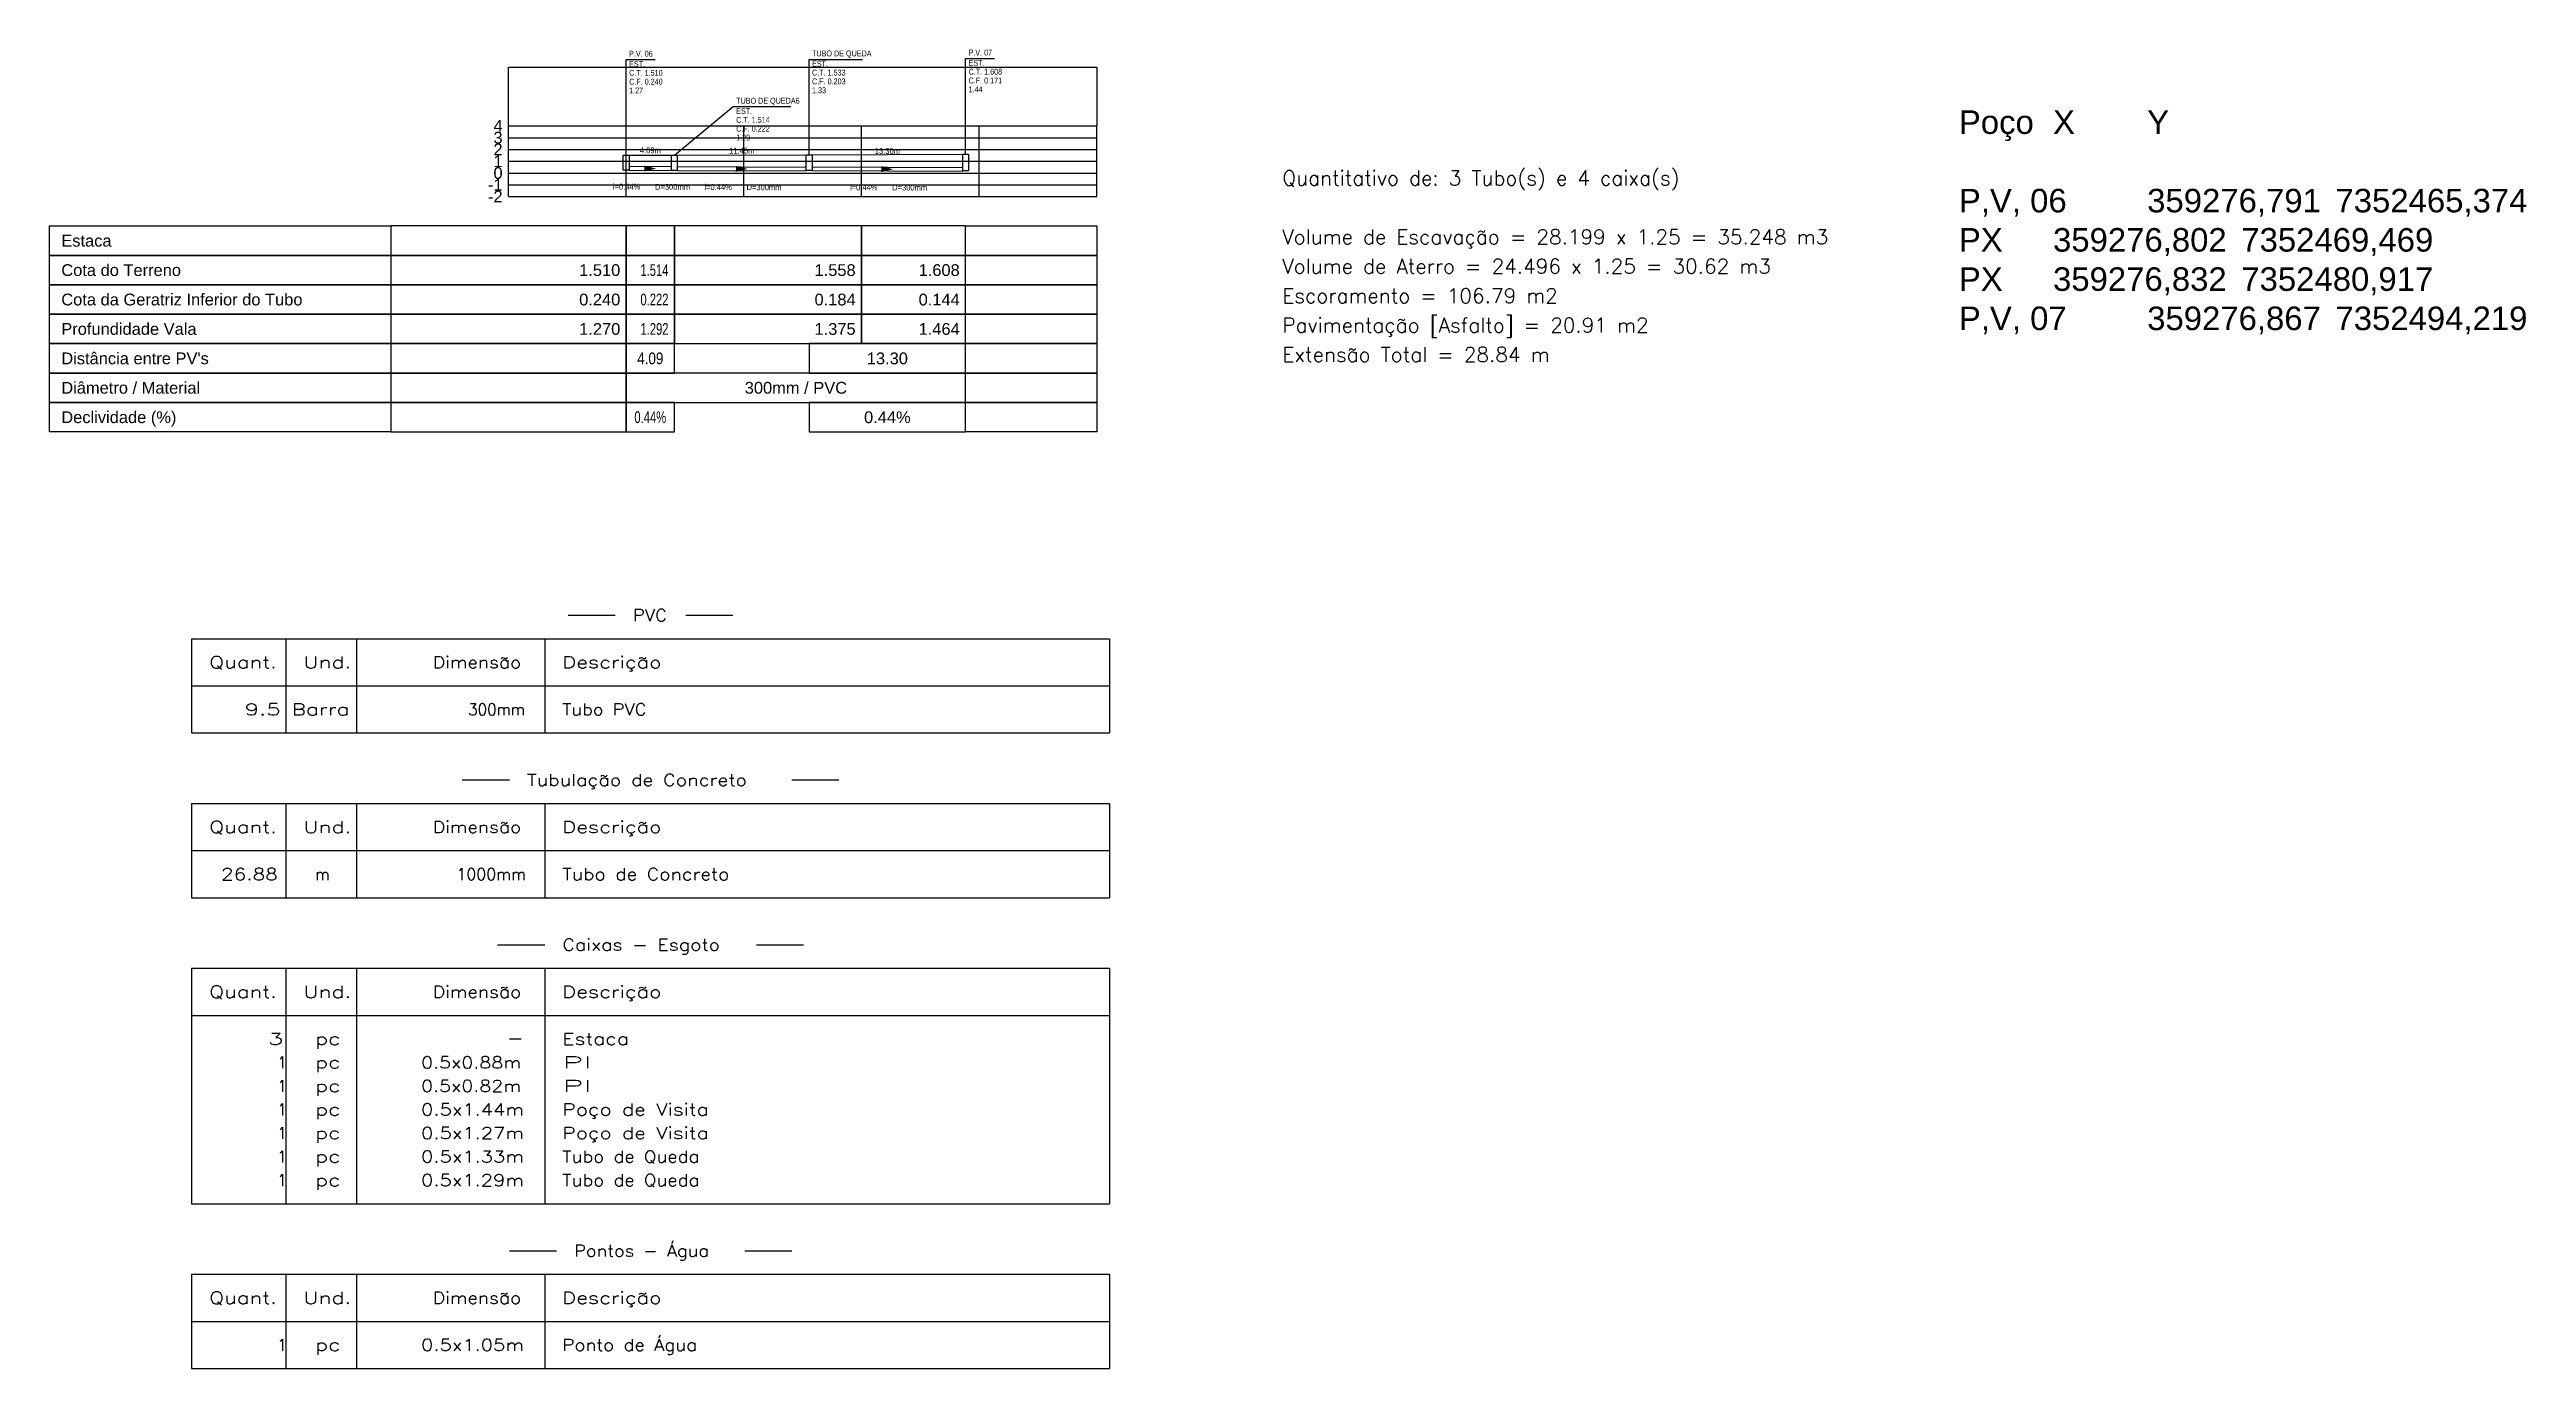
# Model space of a CAD drawing. Extents: x -160 to 364724, y -100 to 7353297.
# Drawn here: x 360048.3 to 360258.8, y 7344545.6 to 7344657.7 of the extents above; entities that cross this region are included whole.
import ezdxf
from ezdxf.enums import TextEntityAlignment as Align

# ---------------------------------------------------------------- set-up
doc = ezdxf.new("R2010")
doc.units = 0
doc.header["$LTSCALE"] = 5
for name, color, linetype in [('LISTAGEM_LINHA', 7, 'Continuous'), ('LISTAGEM_TEXTO', 7, 'Continuous'), ('PS_IND_COMPRIMENTO', 7, 'Continuous'), ('PS_IND_DIAMETRO', 7, 'Continuous'), ('PS_IND_FLUXO', 3, 'Continuous'), ('PS_IND_INCLINACAO', 7, 'Continuous'), ('PS_PERFIL_CAIXAS', 7, 'Continuous'), ('PS_PERFIL_COTA_LIN', 7, 'Continuous'), ('PS_PERFIL_COTA_TXT', 5, 'Continuous'), ('PS_PERFIL_GRADE', 8, 'Continuous'), ('PS_PERFIL_TERRENO', 3, 'Continuous'), ('PS_PERFIL_TUBO', 7, 'Continuous'), ('PS_PONTOS_IDENTIFICACAO_LIN', 7, 'Continuous'), ('PS_PONTOS_IDENTIFICACAO_TXT', 7, 'Continuous')]:
    doc.layers.add(name, color=color, linetype=linetype)
doc.styles.add('ROMANS', font='ROMANS.shx', dxfattribs={"height": 2})
doc.styles.get("Standard").update_dxf_attribs({"font": 'arial.ttf'})

msp = doc.modelspace()

# ---------------------------------------------------------------- texts
at = {"layer": 'LISTAGEM_TEXTO', "color": 7, "style": 'ROMANS'}
for s, p in [('Quantitativo de: 3 Tubo(s) e 4 caixa(s)', (360153.063, 7344646.155)), ('Volume de Escavação = 28.199 x 1.25 = 35.248 m3', (360153.063, 7344641.155)), ('Volume de Aterro = 24.496 x 1.25 = 30.62 m3', (360153.063, 7344638.655)), ('Escoramento = 106.79 m2', (360153.063, 7344636.155)), ('Pavimentação [Asfalto] = 20.91 m2', (360153.063, 7344633.655)), ('Extensão Total = 28.84 m', (360153.063, 7344631.155))]:
    msp.add_text(s, height=1.25, dxfattribs=at).set_placement(p)
at = {"layer": 'LISTAGEM_TEXTO', "style": 'ROMANS'}
for s, width, p in [('PVC', 1.125, (360097.887, 7344609.133)), ('Quant.', 1.326316, (360061.887, 7344605.133)), ('Und.', 1.354839, (360069.887, 7344605.133)), ('Dimensão', 1.158621, (360080.887, 7344605.133)), ('Descrição', 1.303448, (360091.887, 7344605.133)), ('9.5', 1.431818, (360064.887, 7344601.133)), ('Barra', 1.346154, (360068.887, 7344601.133)), ('300mm', 0.9375, (360083.887, 7344601.133)), ('Tubo PVC', 1.12, (360091.887, 7344601.133)), ('Tubulação de Concreto', 1.19837, (360088.887, 7344595.133)), ('Quant.', 1.326316, (360061.887, 7344591.133)), ('Und.', 1.354839, (360069.887, 7344591.133)), ('Dimensão', 1.158621, (360080.887, 7344591.133)), ('Descrição', 1.303448, (360091.887, 7344591.133)), ('26.88', 1.25, (360062.887, 7344587.133)), ('1000mm', 0.984375, (360082.887, 7344587.133)), ('Tubo de Concreto', 1.178947, (360091.887, 7344587.133)), ('m', 0.954545, (360070.887, 7344587.133)), ('Caixas - Esgoto', 1.184211, (360091.887, 7344581.133)), ('Quant.', 1.326316, (360061.887, 7344577.133)), ('Und.', 1.354839, (360069.887, 7344577.133)), ('Dimensão', 1.158621, (360080.887, 7344577.133)), ('Descrição', 1.303448, (360091.887, 7344577.133)), ('3', 1.5, (360066.887, 7344573.133)), ('pc', 1.354839, (360070.887, 7344573.133)), ('Estaca', 1.272727, (360091.887, 7344573.133)), ('pc', 1.354839, (360070.887, 7344571.133)), ('0.5x0.88m', 1.188679, (360079.887, 7344571.133)), ('PI', 2, (360091.887, 7344571.133)), ('pc', 1.354839, (360070.887, 7344569.133)), ('0.5x0.82m', 1.188679, (360079.887, 7344569.133)), ('PI', 2, (360091.887, 7344569.133)), ('pc', 1.354839, (360070.887, 7344567.133)), ('0.5x1.44m', 1.219355, (360079.887, 7344567.133)), ('Poço de Visita', 1.272727, (360091.887, 7344567.133)), ('pc', 1.354839, (360070.887, 7344565.133)), ('0.5x1.27m', 1.219355, (360079.887, 7344565.133)), ('Poço de Visita', 1.272727, (360091.887, 7344565.133)), ('pc', 1.354839, (360070.887, 7344563.133)), ('0.5x1.33m', 1.219355, (360079.887, 7344563.133)), ('Tubo de Queda', 1.1375, (360091.887, 7344563.133)), ('pc', 1.354839, (360070.887, 7344561.133)), ('0.5x1.29m', 1.219355, (360079.887, 7344561.133)), ('Tubo de Queda', 1.1375, (360091.887, 7344561.133)), ('Pontos - Água', 1.114286, (360092.887, 7344555.133)), ('Quant.', 1.326316, (360061.887, 7344551.133)), ('Und.', 1.354839, (360069.887, 7344551.133)), ('Dimensão', 1.158621, (360080.887, 7344551.133)), ('Descrição', 1.303448, (360091.887, 7344551.133)), ('0.5x1.05m', 1.219355, (360079.887, 7344547.133)), ('Ponto de Água', 1.142259, (360091.887, 7344547.133)), ('pc', 1.354839, (360070.887, 7344547.133))]:
    msp.add_text(s, height=1, dxfattribs=dict(at, width=width)).set_placement(p)
for p in [(360067.649, 7344571.133), (360067.649, 7344569.133), (360067.649, 7344567.133), (360067.649, 7344565.133), (360067.649, 7344563.133), (360067.649, 7344561.133), (360067.649, 7344547.133)]:
    msp.add_text('1', height=1, dxfattribs=at).set_placement(p)
at = {"layer": 'LISTAGEM_TEXTO', "insert": (360210.556, 7344652.528), "char_height": 2, "width": 50.46303, "attachment_point": 1}
msp.add_mtext('Poço^IX^IY\\P^I^I\\PP,V, 06^I359276,791^I7352465,374\\PPX^I359276,802^I7352469,469\\PPX^I359276,832^I7352480,917\\PP,V, 07^I359276,867^I7352494,219\\P', dxfattribs=at)
at = {"layer": 'PS_IND_COMPRIMENTO', "width": 0.8}
for s, rotation, p in [('4.09m', 359.71311, (360099.366, 7344649.137)), ('11.45m', 359.73833, (360107.136, 7344649.103)), ('13.30m', 359.73594, (360119.511, 7344649.079))]:
    msp.add_text(s, height=0.5, rotation=rotation, dxfattribs=at).set_placement(p, align=Align.MIDDLE_CENTER)
at = {"layer": 'PS_IND_DIAMETRO', "width": 0.8}
for rotation, p in [(359.71311, (360101.25, 7344646.027)), (359.73833, (360109.022, 7344645.994)), (359.73594, (360121.397, 7344645.97))]:
    msp.add_text('D=300mm', height=0.5, rotation=rotation, dxfattribs=at).set_placement(p, align=Align.MIDDLE_CENTER)
at = {"layer": 'PS_IND_INCLINACAO', "width": 0.8}
for rotation, p in [(359.71311, (360097.35, 7344646.047)), (359.73833, (360105.122, 7344646.012)), (359.73594, (360117.497, 7344645.988))]:
    msp.add_text('i=0.44%', height=0.5, rotation=rotation, dxfattribs=at).set_placement(p, align=Align.MIDDLE_CENTER)
at = {"layer": 'PS_PERFIL_COTA_TXT'}
for s, p in [('Estaca', (360049.31, 7344641.456)), ('Cota do Terreno', (360049.31, 7344638.956)), ('Cota da Geratriz Inferior do Tubo', (360049.31, 7344636.456)), ('Profundidade Vala', (360049.31, 7344633.956)), ("Distância entre PV's", (360049.31, 7344631.456)), ('Diâmetro / Material', (360049.31, 7344628.956)), ('Declividade (%)', (360049.31, 7344626.456))]:
    msp.add_text(s, height=1, dxfattribs=at).set_placement(p, align=Align.MIDDLE_LEFT)
for s, p in [('1.510', (360096.81, 7344638.956)), ('1.558', (360116.81, 7344638.956)), ('1.608', (360125.655, 7344638.956)), ('0.240', (360096.81, 7344636.456)), ('0.184', (360116.81, 7344636.456)), ('0.144', (360125.655, 7344636.456)), ('1.270', (360096.81, 7344633.956)), ('1.375', (360116.81, 7344633.956)), ('1.464', (360125.655, 7344633.956))]:
    msp.add_text(s, height=1, dxfattribs=at).set_placement(p, align=Align.MIDDLE_RIGHT)
at = {"layer": 'PS_PERFIL_COTA_TXT', "width": 0.682476}
for s, p in [('1.514', (360100.905, 7344638.956)), ('0.222', (360100.905, 7344636.456)), ('1.292', (360100.905, 7344633.956))]:
    msp.add_text(s, height=1, dxfattribs=at).set_placement(p, align=Align.MIDDLE_RIGHT)
at = {"layer": 'PS_PERFIL_COTA_TXT'}
for s, width, p in [('4.09', 0.818972, (360099.358, 7344631.456)), ('0.44%', 0.682476, (360099.358, 7344626.456))]:
    msp.add_text(s, height=1, dxfattribs=dict(at, width=width)).set_placement(p, align=Align.MIDDLE_CENTER)
for s, p in [('13.30', (360119.504, 7344631.456)), ('300mm / PVC', (360111.733, 7344628.956)), ('0.44%', (360119.504, 7344626.456))]:
    msp.add_text(s, height=1, dxfattribs=at).set_placement(p, align=Align.MIDDLE_CENTER)
at = {"layer": 'PS_PONTOS_IDENTIFICACAO_TXT', "width": 0.7}
for s, p in [('P.V. 06', (360097.56, 7344657.091)), ('TUBO DE QUEDA', (360113.103, 7344657.114)), ('P.V. 07', (360126.405, 7344657.189)), ('C.T. 1.510', (360097.56, 7344655.466)), ('EST. ', (360097.56, 7344656.216)), ('C.T. 1.533', (360113.103, 7344655.489)), ('EST. ', (360113.103, 7344656.239)), ('C.T. 1.608', (360126.405, 7344655.564)), ('EST. ', (360126.405, 7344656.314)), ('C.F. 0.240', (360097.56, 7344654.716)), ('1.27', (360097.56, 7344653.966)), ('TUBO DE QUEDA6', (360106.655, 7344653.095)), ('C.F. 0.203', (360113.103, 7344654.739)), ('1.33', (360113.103, 7344653.989)), ('C.F. 0.171', (360126.405, 7344654.814)), ('1.44', (360126.405, 7344654.064)), ('C.T. 1.514', (360106.655, 7344651.47)), ('C.F. 0.222', (360106.655, 7344650.72)), ('EST. ', (360106.655, 7344652.22)), ('1.29', (360106.655, 7344649.97))]:
    msp.add_text(s, height=0.5, dxfattribs=at).set_placement(p)

# ---------------------------------------------------------------- blocks, each defined once
blk = doc.blocks.new('*U765')
at = {"layer": 'PS_PERFIL_GRADE', "linetype": 'Continuous'}
for p, q in [((0, 0), (0, 6)), ((0, 6), (50, 6)), ((0, 5), (50, 5)), ((10, 0), (10, 6)), ((20, 0), (20, 6)), ((30, 0), (30, 6)), ((40, 0), (40, 6)), ((50, 0), (50, 6)), ((0, 4), (50, 4)), ((0, 3), (50, 3)), ((0, 2), (50, 2)), ((0, 1), (50, 1)), ((0, 0), (50, 0))]:
    blk.add_line(p, q, dxfattribs=at)
blk.add_lwpolyline([(0, 6), (0, 11), (50, 11), (50, 6)], dxfattribs=at)
at = {"layer": 'PS_PERFIL_GRADE'}
for s, p in [('4', (-0.5, 6)), ('3', (-0.5, 5)), ('2', (-0.5, 4)), ('0', (-0.5, 2)), ('1', (-0.5, 3)), ('-1', (-0.5, 1)), ('-2', (-0.5, 0))]:
    blk.add_text(s, height=1, dxfattribs=at).set_placement(p, align=Align.MIDDLE_RIGHT)

# ---------------------------------------------------------------- linework, layer by layer
at = {"layer": 'LISTAGEM_LINHA'}
for p, q in [((360092.387, 7344609.633), (360096.387, 7344609.633)), ((360102.387, 7344609.633), (360106.387, 7344609.633)), ((360060.387, 7344607.633), (360138.387, 7344607.633)), ((360060.387, 7344607.633), (360060.387, 7344599.633)), ((360068.387, 7344607.633), (360068.387, 7344599.633)), ((360074.387, 7344607.633), (360074.387, 7344599.633)), ((360090.387, 7344607.633), (360090.387, 7344599.633)), ((360138.387, 7344607.633), (360138.387, 7344599.633)), ((360060.387, 7344603.633), (360138.387, 7344603.633)), ((360060.387, 7344599.633), (360138.387, 7344599.633)), ((360083.387, 7344595.633), (360087.387, 7344595.633)), ((360111.387, 7344595.633), (360115.387, 7344595.633)), ((360060.387, 7344593.633), (360138.387, 7344593.633)), ((360060.387, 7344593.633), (360060.387, 7344585.633)), ((360068.387, 7344593.633), (360068.387, 7344585.633)), ((360074.387, 7344593.633), (360074.387, 7344585.633)), ((360090.387, 7344593.633), (360090.387, 7344585.633)), ((360138.387, 7344593.633), (360138.387, 7344585.633)), ((360060.387, 7344589.633), (360138.387, 7344589.633)), ((360060.387, 7344585.633), (360138.387, 7344585.633)), ((360060.387, 7344579.633), (360138.387, 7344579.633)), ((360060.387, 7344579.633), (360060.387, 7344559.633)), ((360068.387, 7344579.633), (360068.387, 7344559.633)), ((360074.387, 7344579.633), (360074.387, 7344559.633)), ((360086.387, 7344581.633), (360090.387, 7344581.633)), ((360090.387, 7344579.633), (360090.387, 7344559.633)), ((360108.387, 7344581.633), (360112.387, 7344581.633)), ((360138.387, 7344579.633), (360138.387, 7344559.633)), ((360060.387, 7344575.633), (360138.387, 7344575.633)), ((360087.387, 7344573.633), (360088.387, 7344573.633)), ((360060.387, 7344559.633), (360138.387, 7344559.633)), ((360087.387, 7344555.633), (360091.387, 7344555.633)), ((360107.387, 7344555.633), (360111.387, 7344555.633)), ((360060.387, 7344553.633), (360138.387, 7344553.633)), ((360060.387, 7344553.633), (360060.387, 7344545.633)), ((360068.387, 7344553.633), (360068.387, 7344545.633)), ((360074.387, 7344553.633), (360074.387, 7344545.633)), ((360090.387, 7344553.633), (360090.387, 7344545.633)), ((360138.387, 7344553.633), (360138.387, 7344545.633)), ((360060.387, 7344549.633), (360138.387, 7344549.633)), ((360060.387, 7344545.633), (360138.387, 7344545.633))]:
    msp.add_line(p, q, dxfattribs=at)
at = {"layer": 'PS_IND_FLUXO'}
for points in [[(360098.858, 7344647.589, 0.5, 0, 0), (360099.858, 7344647.584, 0, 0, 0)], [(360106.629, 7344647.555, 0.5, 0, 0), (360107.629, 7344647.55, 0, 0, 0)], [(360119.004, 7344647.531, 0.5, 0, 0), (360120.004, 7344647.527, 0, 0, 0)]]:
    msp.add_lwpolyline(points, format="xyseb", dxfattribs=at)
at = {"layer": 'PS_PERFIL_CAIXAS', "linetype": 'Continuous'}
for points in [[(360097.06, 7344648.716), (360097.56, 7344648.716), (360097.56, 7344647.446), (360097.06, 7344647.446)], [(360101.155, 7344648.72), (360101.655, 7344648.72), (360101.655, 7344647.428), (360101.155, 7344647.428)], [(360112.603, 7344648.739), (360113.103, 7344648.739), (360113.103, 7344647.409), (360112.603, 7344647.409)], [(360125.905, 7344648.814), (360126.405, 7344648.814), (360126.405, 7344647.377), (360125.905, 7344647.377)]]:
    msp.add_lwpolyline(points, close=True, dxfattribs=at)
at = {"layer": 'PS_PERFIL_COTA_LIN', "linetype": 'Continuous'}
for points in [[(360077.31, 7344642.706), (360077.31, 7344640.206), (360048.31, 7344640.206), (360048.31, 7344642.706)], [(360077.31, 7344642.706), (360077.31, 7344640.206), (360097.31, 7344640.206), (360097.31, 7344642.706)], [(360097.31, 7344642.706), (360097.31, 7344640.206), (360101.405, 7344640.206), (360101.405, 7344642.706)], [(360101.405, 7344642.706), (360101.405, 7344640.206), (360117.31, 7344640.206), (360117.31, 7344642.706)], [(360117.31, 7344642.706), (360117.31, 7344640.206), (360126.155, 7344640.206), (360126.155, 7344642.706)], [(360137.31, 7344642.706), (360137.31, 7344640.206), (360126.155, 7344640.206), (360126.155, 7344642.706)], [(360077.31, 7344640.206), (360077.31, 7344637.706), (360048.31, 7344637.706), (360048.31, 7344640.206)], [(360077.31, 7344640.206), (360077.31, 7344637.706), (360097.31, 7344637.706), (360097.31, 7344640.206)], [(360097.31, 7344640.206), (360097.31, 7344637.706), (360101.405, 7344637.706), (360101.405, 7344640.206)], [(360101.405, 7344640.206), (360101.405, 7344637.706), (360117.31, 7344637.706), (360117.31, 7344640.206)], [(360117.31, 7344640.206), (360117.31, 7344637.706), (360126.155, 7344637.706), (360126.155, 7344640.206)], [(360137.31, 7344640.206), (360137.31, 7344637.706), (360126.155, 7344637.706), (360126.155, 7344640.206)], [(360077.31, 7344637.706), (360077.31, 7344635.206), (360048.31, 7344635.206), (360048.31, 7344637.706)], [(360077.31, 7344637.706), (360077.31, 7344635.206), (360097.31, 7344635.206), (360097.31, 7344637.706)], [(360097.31, 7344637.706), (360097.31, 7344635.206), (360101.405, 7344635.206), (360101.405, 7344637.706)], [(360101.405, 7344637.706), (360101.405, 7344635.206), (360117.31, 7344635.206), (360117.31, 7344637.706)], [(360117.31, 7344637.706), (360117.31, 7344635.206), (360126.155, 7344635.206), (360126.155, 7344637.706)], [(360137.31, 7344637.706), (360137.31, 7344635.206), (360126.155, 7344635.206), (360126.155, 7344637.706)], [(360077.31, 7344635.206), (360077.31, 7344632.706), (360048.31, 7344632.706), (360048.31, 7344635.206)], [(360077.31, 7344635.206), (360077.31, 7344632.706), (360097.31, 7344632.706), (360097.31, 7344635.206)], [(360097.31, 7344635.206), (360097.31, 7344632.706), (360101.405, 7344632.706), (360101.405, 7344635.206)], [(360101.405, 7344635.206), (360101.405, 7344632.706), (360117.31, 7344632.706), (360117.31, 7344635.206)], [(360117.31, 7344635.206), (360117.31, 7344632.706), (360126.155, 7344632.706), (360126.155, 7344635.206)], [(360137.31, 7344635.206), (360137.31, 7344632.706), (360126.155, 7344632.706), (360126.155, 7344635.206)], [(360077.31, 7344632.706), (360077.31, 7344630.206), (360048.31, 7344630.206), (360048.31, 7344632.706)], [(360077.31, 7344632.706), (360077.31, 7344630.206), (360097.31, 7344630.206), (360097.31, 7344632.706)], [(360097.31, 7344632.706), (360097.31, 7344630.206), (360101.405, 7344630.206), (360101.405, 7344632.706)], [(360112.853, 7344632.706), (360112.853, 7344630.206), (360126.155, 7344630.206), (360126.155, 7344632.706)], [(360137.31, 7344632.706), (360137.31, 7344630.206), (360126.155, 7344630.206), (360126.155, 7344632.706)], [(360077.31, 7344630.206), (360077.31, 7344627.706), (360048.31, 7344627.706), (360048.31, 7344630.206)], [(360077.31, 7344630.206), (360077.31, 7344627.706), (360097.31, 7344627.706), (360097.31, 7344630.206)], [(360097.31, 7344630.206), (360097.31, 7344627.706), (360126.155, 7344627.706), (360126.155, 7344630.206)], [(360137.31, 7344630.206), (360137.31, 7344627.706), (360126.155, 7344627.706), (360126.155, 7344630.206)], [(360077.31, 7344627.706), (360077.31, 7344625.206), (360048.31, 7344625.206), (360048.31, 7344627.706)], [(360077.31, 7344627.706), (360077.31, 7344625.206), (360097.31, 7344625.206), (360097.31, 7344627.706)], [(360097.31, 7344627.706), (360097.31, 7344625.206), (360101.405, 7344625.206), (360101.405, 7344627.706)], [(360112.853, 7344627.706), (360112.853, 7344625.206), (360126.155, 7344625.206), (360126.155, 7344627.706)], [(360137.31, 7344627.706), (360137.31, 7344625.206), (360126.155, 7344625.206), (360126.155, 7344627.706)]]:
    msp.add_lwpolyline(points, close=True, dxfattribs=at)
for points in [[(360097.31, 7344632.706), (360101.405, 7344632.706)], [(360117.31, 7344632.706), (360126.155, 7344632.706)], [(360077.31, 7344630.206), (360097.31, 7344630.206)], [(360097.31, 7344630.206), (360101.405, 7344630.206)], [(360097.31, 7344630.206), (360101.405, 7344630.206)], [(360117.31, 7344630.206), (360126.155, 7344630.206)], [(360117.31, 7344630.206), (360126.155, 7344630.206)], [(360077.31, 7344627.706), (360097.31, 7344627.706)], [(360097.31, 7344627.706), (360101.405, 7344627.706)], [(360097.31, 7344627.706), (360101.405, 7344627.706)], [(360117.31, 7344627.706), (360126.155, 7344627.706)], [(360117.31, 7344627.706), (360126.155, 7344627.706)], [(360097.31, 7344625.206), (360101.405, 7344625.206)], [(360117.31, 7344625.206), (360126.155, 7344625.206)]]:
    msp.add_lwpolyline(points, dxfattribs=at)
at = {"layer": 'PS_PERFIL_TERRENO', "linetype": 'Continuous'}
msp.add_lwpolyline([(360097.31, 7344648.716), (360101.405, 7344648.72), (360112.853, 7344648.739), (360126.155, 7344648.814)], dxfattribs=at)
at = {"layer": 'PS_PERFIL_TUBO', "linetype": 'Continuous'}
for points in [[(360097.56, 7344647.446), (360101.155, 7344647.428), (360101.155, 7344647.728), (360097.56, 7344647.746)], [(360101.655, 7344647.428), (360112.603, 7344647.378), (360112.603, 7344647.678), (360101.655, 7344647.728)], [(360113.103, 7344647.409), (360125.905, 7344647.35), (360125.905, 7344647.65), (360113.103, 7344647.709)]]:
    msp.add_lwpolyline(points, close=True, dxfattribs=at)
at = {"layer": 'PS_PONTOS_IDENTIFICACAO_LIN', "linetype": 'Continuous'}
for points in [[(360097.31, 7344648.716), (360097.31, 7344656.841), (360099.76, 7344656.841)], [(360112.853, 7344648.739), (360112.853, 7344656.864), (360117.403, 7344656.864)], [(360126.155, 7344648.814), (360126.155, 7344656.939), (360128.605, 7344656.939)], [(360101.405, 7344648.72), (360106.405, 7344652.845), (360111.305, 7344652.845)]]:
    msp.add_lwpolyline(points, dxfattribs=at)

# ---------------------------------------------------------------- block references
at = {"layer": 'PS_PERFIL_GRADE'}
msp.add_blockref('*U765', (360087.31, 7344645.206), dxfattribs=at)

msp.set_redraw_order([(e.dxf.handle, doc.entitydb.next_handle()) for e in msp.query("TEXT MTEXT ATTDEF DIMENSION ARC_DIMENSION")])  # texts and dimensions are drawn at this point

doc.saveas('drawing.dxf')
